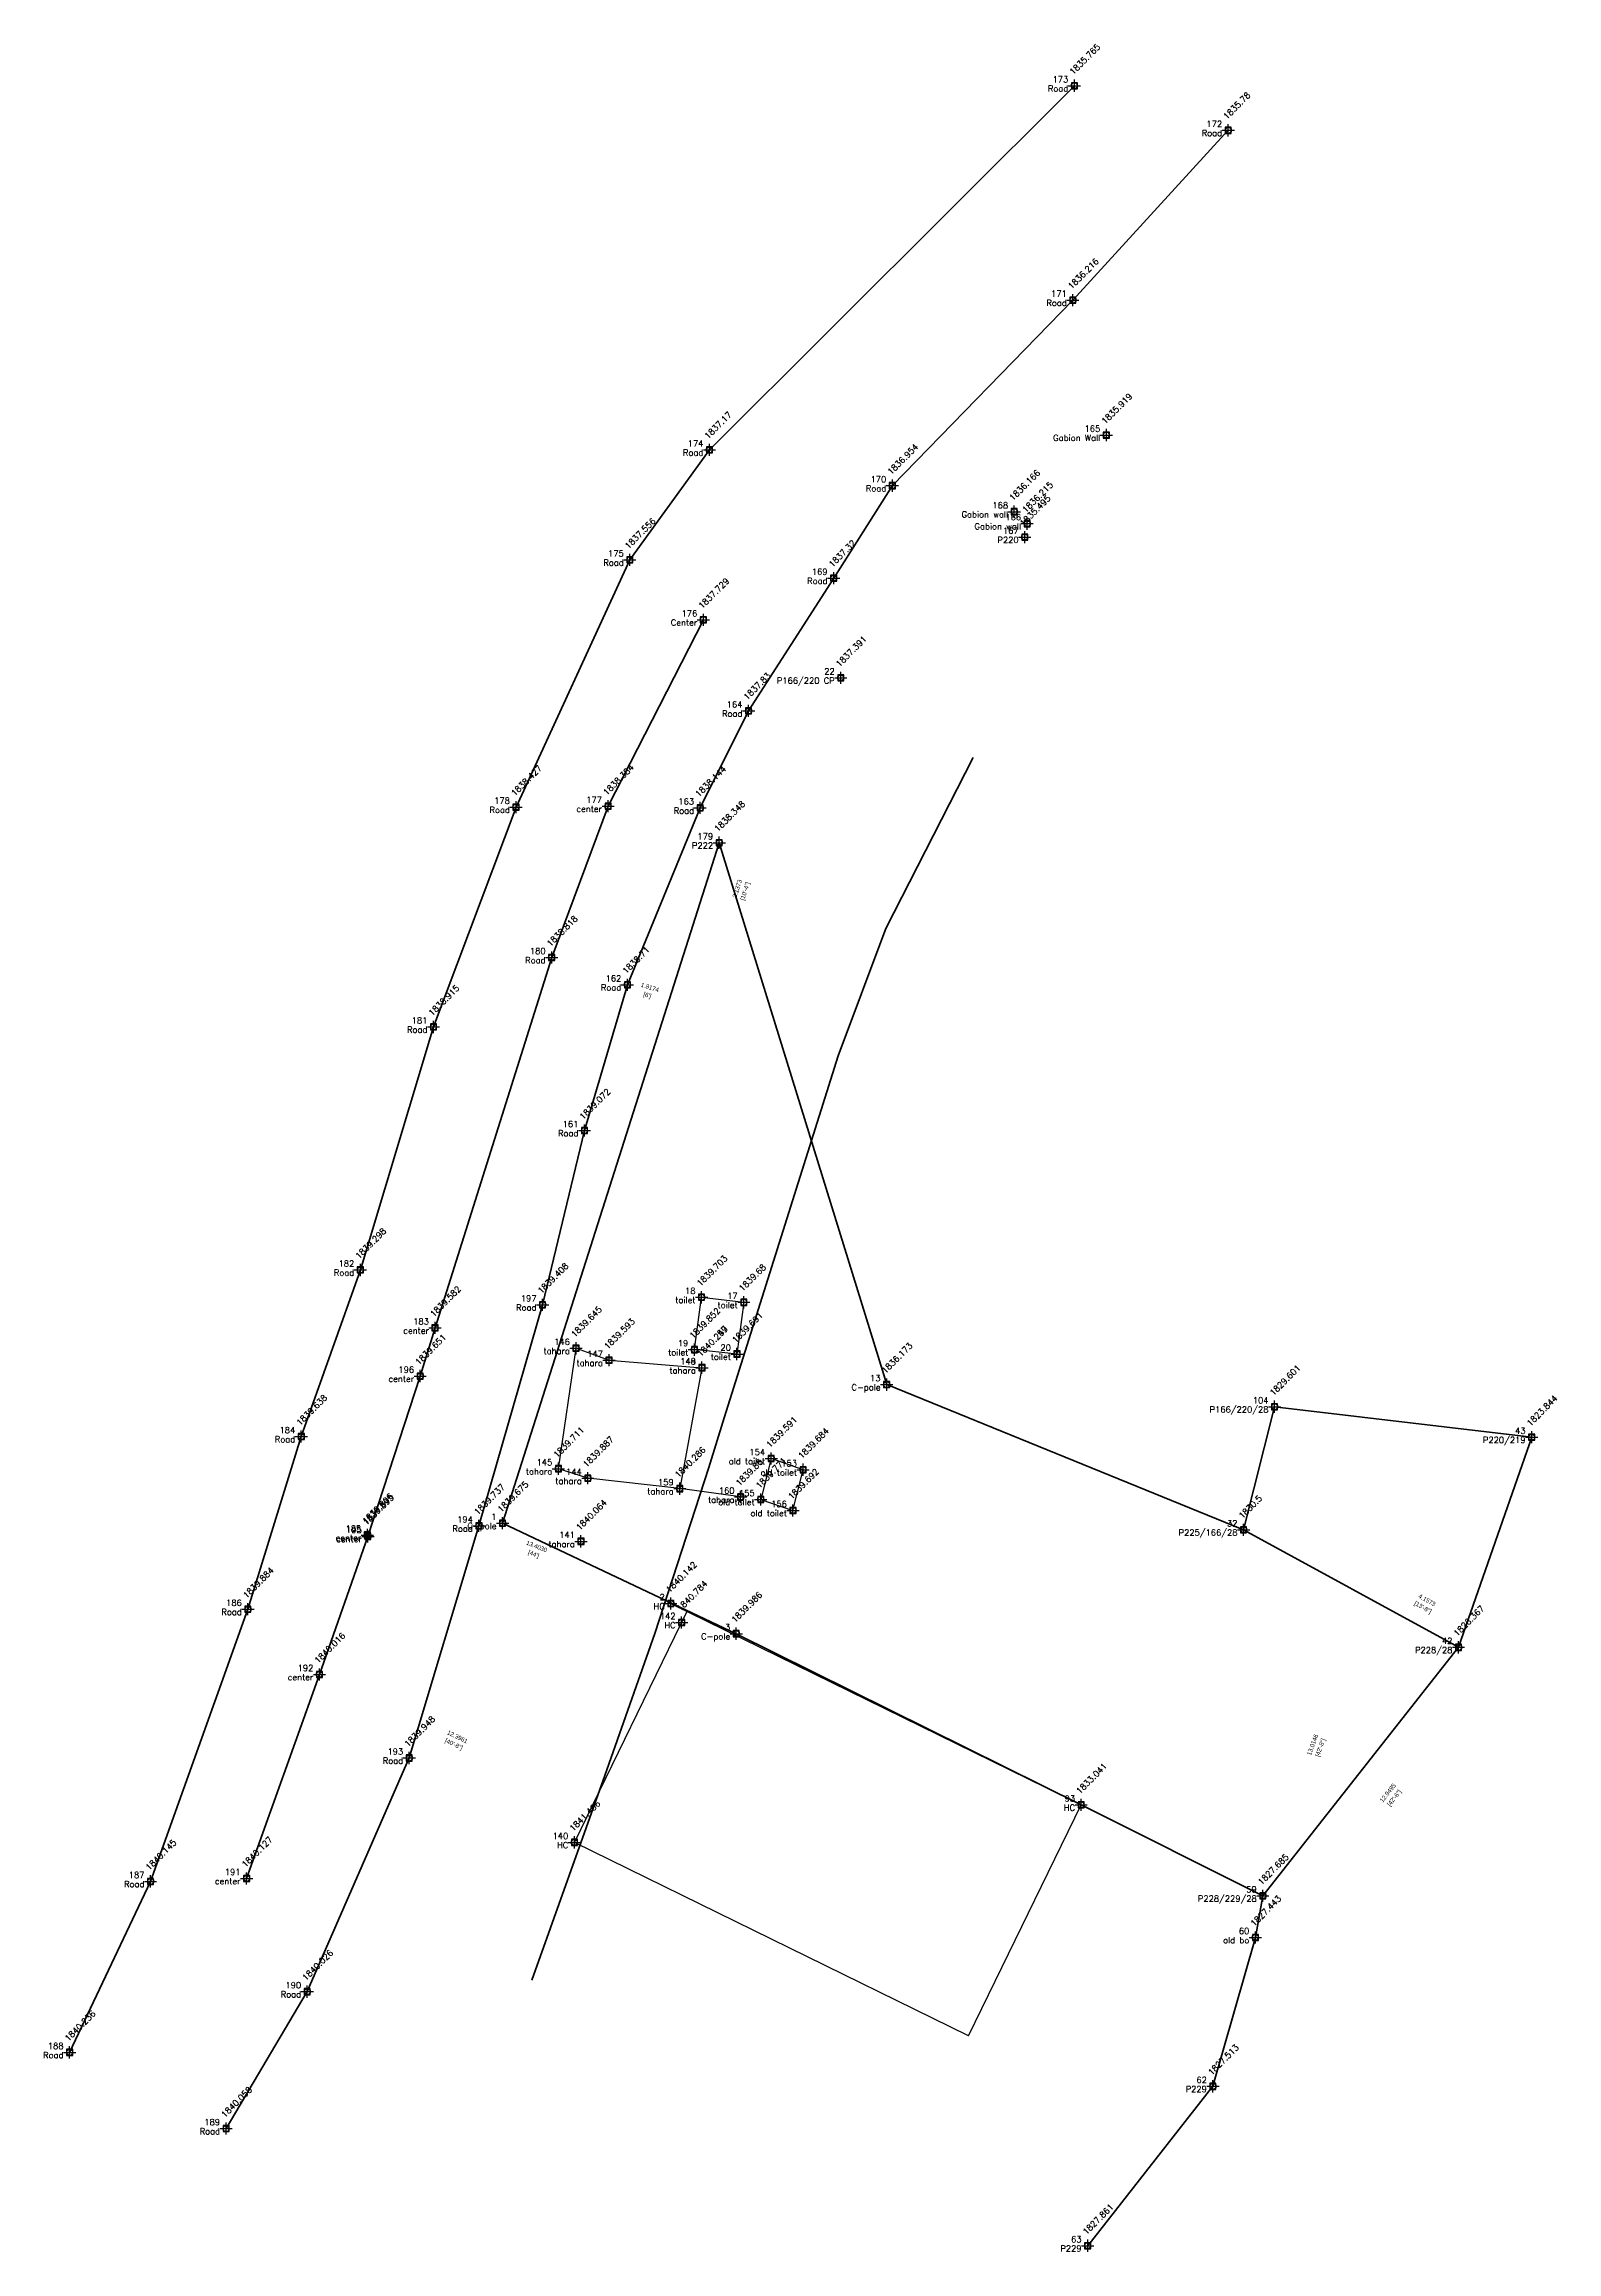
# Model space of a CAD drawing. Header units: metres. Extents: x 351916 to 352397, y 3070667 to 3071249.
# Drawn here: x 352123.7 to 352185.6, y 3070855.9 to 3070946.2 of the extents above; entities that cross this region are included whole.
import ezdxf
from ezdxf.enums import TextEntityAlignment as Align

# ---------------------------------------------------------------- set-up
doc = ezdxf.new("R2010")
doc.units = ezdxf.units.M
doc.header["$MEASUREMENT"] = 0
doc.header["$PDMODE"] = 98
doc.header["$PDSIZE"] = 0.25
for name, color, linetype, lineweight in [('Boundary', 6, 'Continuous', 60), ('Features', 5, 'Continuous', 30), ('Road', 1, 'Continuous', 50), ('Void', 2, 'Continuous', 50)]:
    doc.layers.add(name, color=color, linetype=linetype, lineweight=lineweight)
for name, color, linetype in [('C-pole', 7, 'Continuous'), ('Center', 7, 'Continuous'), ('Gabion Wall', 7, 'Continuous'), ('HC', 7, 'Continuous'), ('old bo', 7, 'Continuous'), ('old toilet', 7, 'Continuous'), ('P166_220 CP', 7, 'Continuous'), ('P166_220_28', 7, 'Continuous'), ('P220', 7, 'Continuous'), ('P220_219', 7, 'Continuous'), ('P222', 7, 'Continuous'), ('P225_166_28', 7, 'Continuous'), ('P228_229_28', 7, 'Continuous'), ('P228_28', 7, 'Continuous'), ('P229', 7, 'Continuous'), ('Points', 7, 'Continuous'), ('Points-ELV', 6, 'Continuous'), ('Points-NUM', 4, 'Continuous'), ('Points-TXT', 3, 'Continuous'), ('tahara', 7, 'Continuous'), ('toilet', 7, 'Continuous')]:
    doc.layers.add(name, color=color, linetype=linetype)
doc.styles.add('romans', font='romans.shx')
doc.dimstyles.get("Standard").update_dxf_attribs({"dimtxt": 0.18, "dimasz": 0.18, "dimexe": 0.18, "dimexo": 0.0625, "dimgap": 0.09, "dimtad": 0, "dimtoh": 1, "dimdec": 4, "dimzin": 0, "dimdsep": 46, "dimtxsty": 'Standard', "dimcen": 0.09, "dimse1": 1, "dimse2": 1, "dimsd1": 1, "dimsd2": 1, "dimadec": 0, "dimazin": 0, "dimtfac": 1, "dimtdec": 4, "dimtofl": 0, "dimtmove": 0, "dimatfit": 3, "dimfxl": 1, "dimtolj": 1, "dimtzin": 0, "dimarcsym": 0})
picture_1 = doc.add_image_def('image1.jpg', size_in_pixel=(3507, 4960))

msp = doc.modelspace()

# ---------------------------------------------------------------- blocks, each defined once
blk = doc.blocks.new('POINTS')
at = {"layer": 'Points'}
blk.add_line((0, 0), (0, 0), dxfattribs=at)
blk.add_point((0, 0), dxfattribs=at)
at = {"layer": 'Points-ELV', "style": 'romans'}
blk.add_attdef('ELEV', text='', height=1, rotation=45, dxfattribs=at).set_placement((0, 0), align=Align.BOTTOM_LEFT)
at = {"layer": 'Points-NUM', "style": 'romans'}
blk.add_attdef('PTNUM', text='', height=1, dxfattribs=at).set_placement((0, 0), align=Align.BOTTOM_RIGHT)
at = {"layer": 'Points-TXT', "style": 'romans'}
blk.add_attdef('DESC', text='', height=1, dxfattribs=at).set_placement((0, 0), align=Align.BOTTOM_RIGHT)
blk = doc.blocks.new('*D4')
at = {"layer": 'Defpoints', "color": 0, "transparency": 16777216}
for p in [(352134.989, 3070879.491, 1840.016), (352146.131, 3070874.058), (352146.131, 3070874.058)]:
    blk.add_point(p, dxfattribs=at)
at = {"layer": 'Void', "color": 0, "transparency": 16777216, "char_height": 0.18, "attachment_point": 5, "rotation": 334.00794}
for s, insert in [('\\A1;[40\'-8"]', (352140.481, 3070876.613)), ('\\A1;12.3961', (352140.639, 3070876.937))]:
    blk.add_mtext(s, dxfattribs=dict(at, insert=insert))
blk = doc.blocks.new('*D6')
at = {"layer": 'Defpoints', "color": 0, "transparency": 16777216}
for p in [(352137.598, 3070887.059), (352137.598, 3070887.059), (352150.037, 3070882.07)]:
    blk.add_point(p, dxfattribs=at)
at = {"layer": 'Void', "color": 0, "transparency": 16777216, "char_height": 0.18, "attachment_point": 5, "rotation": 338.14538}
for s, insert in [('\\A1;13.4030', (352143.885, 3070884.732)), ("\\A1;[44']", (352143.751, 3070884.398))]:
    blk.add_mtext(s, dxfattribs=dict(at, insert=insert))
blk = doc.blocks.new('*D10')
at = {"layer": 'Defpoints', "color": 0, "transparency": 16777216}
for p in [(352151.356, 3070913.542), (352152.741, 3070913.101), (352150.404, 3070910.553)]:
    blk.add_point(p, dxfattribs=at)
at = {"layer": 'P166_220 CP', "color": 0, "transparency": 16777216, "char_height": 0.18, "attachment_point": 5, "rotation": 72.3391}
for s, insert in [('\\A1;3.1373', (352152.093, 3070911.661)), ('\\A1;[10\'-4"]', (352152.436, 3070911.552))]:
    blk.add_mtext(s, dxfattribs=dict(at, insert=insert))
blk = doc.blocks.new('*D11')
at = {"layer": 'Defpoints', "color": 0, "transparency": 16777216}
for p in [(352147.597, 3070907.726), (352149.329, 3070907.175), (352149.329, 3070907.175)]:
    blk.add_point(p, dxfattribs=at)
at = {"layer": 'P166_220 CP', "color": 0, "transparency": 16777216, "char_height": 0.18, "attachment_point": 5, "rotation": 342.3391}
for s, insert in [('\\A1;1.8174', (352148.517, 3070907.622)), ("\\A1;[6']", (352148.408, 3070907.279))]:
    blk.add_mtext(s, dxfattribs=dict(at, insert=insert))
blk = doc.blocks.new('*D12')
at = {"layer": 'Defpoints', "color": 0, "transparency": 16777216}
for p in [(352181.623, 3070880.602), (352182.873, 3070879.618), (352173.613, 3070870.427)]:
    blk.add_point(p, dxfattribs=at)
at = {"color": 0, "transparency": 16777216, "char_height": 0.18, "attachment_point": 5, "rotation": 51.78934}
for s, insert in [('\\A1;12.9495', (352178.726, 3070874.642)), ('\\A1;[42\'-6"]', (352179.009, 3070874.419))]:
    blk.add_mtext(s, dxfattribs=dict(at, insert=insert))
blk = doc.blocks.new('*D13')
at = {"layer": 'Defpoints', "color": 0, "transparency": 16777216}
for p in [(352178.021, 3070882.672), (352178.021, 3070882.672), (352173.613, 3070870.427)]:
    blk.add_point(p, dxfattribs=at)
at = {"color": 0, "transparency": 16777216, "char_height": 0.18, "attachment_point": 5, "rotation": 70.20118}
for s, insert in [('\\A1;13.0146', (352175.648, 3070876.611)), ('\\A1;[42\'-8"]', (352175.986, 3070876.489))]:
    blk.add_mtext(s, dxfattribs=dict(at, insert=insert))
blk = doc.blocks.new('*D14')
at = {"layer": 'Defpoints', "color": 0, "transparency": 16777216}
for p in [(352178.437, 3070883.403), (352178.021, 3070882.672), (352181.635, 3070880.618)]:
    blk.add_point(p, dxfattribs=at)
at = {"color": 0, "transparency": 16777216, "char_height": 0.18, "attachment_point": 5, "rotation": 330.38472}
for s, insert in [('\\A1;[13\'-8"]', (352180.155, 3070882.22)), ('\\A1;4.1573', (352180.333, 3070882.533))]:
    blk.add_mtext(s, dxfattribs=dict(at, insert=insert))

# ---------------------------------------------------------------- dimensions: what is measured, and where the dimension line sits
for p1, p2, distance, picture, middle in [((352181.63546, 3070880.61783), (352178.02127, 3070882.67224), -0.84114, '*D14', (352180.24403, 3070882.37629)), ((352173.613, 3070870.427), (352178.02127, 3070882.67224), 0, '*D13', (352175.81714, 3070876.54962)), ((352173.613, 3070870.427), (352181.623, 3070880.602), -1.59036, '*D12', (352178.86761, 3070874.53078))]:
    dim = msp.add_aligned_dim(p1=p1, p2=p2, distance=distance, dimstyle='Standard', override={"dimpost": '\\X'})
    dim.commit()
    dim.dimension.update_dxf_attribs({"geometry": picture, "text_midpoint": middle})
at = {"layer": 'P166_220 CP'}
for p1, p2, distance, picture, middle in [((352150.40421, 3070910.55259), (352151.356, 3070913.542), -1.45311, '*D10', (352152.26472, 3070911.60645)), ((352147.597, 3070907.726), (352149.3287, 3070907.17464), 0, '*D11', (352148.46285, 3070907.45032))]:
    dim = msp.add_aligned_dim(p1=p1, p2=p2, distance=distance, dimstyle='Standard', override={"dimpost": '\\X'}, dxfattribs=at)
    dim.commit()
    dim.dimension.update_dxf_attribs({"geometry": picture, "text_midpoint": middle})
at = {"layer": 'Void'}
for p1, p2, picture, middle in [((352150.03737, 3070882.06993), (352137.59765, 3070887.05922), '*D6', (352143.81751, 3070884.56458)), ((352134.989, 3070879.491, 1840.016), (352146.13129, 3070874.05846), '*D4', (352140.56014, 3070876.77473))]:
    dim = msp.add_aligned_dim(p1=p1, p2=p2, distance=0, dimstyle='Standard', override={"dimpost": '\\X'}, dxfattribs=at)
    dim.commit()
    dim.dimension.update_dxf_attribs({"geometry": picture, "text_midpoint": middle})

# ---------------------------------------------------------------- linework, layer by layer
at = {"layer": 'Boundary'}
msp.add_lwpolyline([(352151.356, 3070913.542), (352142.486, 3070885.683), (352152.054, 3070881.16), (352166.174, 3070874.151), (352173.613, 3070870.427), (352173.613, 3070870.427), (352181.623, 3070880.602), (352172.824, 3070885.413), (352158.211, 3070891.359)], close=True, dxfattribs=at)
at = {"layer": 'Features'}
for p, q in [((352149.377, 3070882.394), (352166.174, 3070874.151)), ((352145.428, 3070872.616), (352150.05456, 3070882.10518)), ((352161.56463, 3070864.69707), (352166.19119, 3070874.18625))]:
    msp.add_line(p, q, dxfattribs=at)
for points in [[(352150.339, 3070892.789), (352150.634, 3070894.933), (352152.363, 3070894.727), (352152.083, 3070892.61)], [(352154.375, 3070886.205), (352154.788, 3070887.871), (352153.485, 3070888.332), (352153.055, 3070886.654)]]:
    msp.add_lwpolyline(points, close=True, dxfattribs=at)
for points in [[(352152.231, 3070886.756), (352149.742, 3070887.099), (352145.979, 3070887.525), (352144.772, 3070887.914), (352145.493, 3070892.846), (352146.844, 3070892.356), (352150.65, 3070892.048), (352149.742, 3070887.099)], [(352161.56463, 3070864.69707), (352145.428, 3070872.616)]]:
    msp.add_lwpolyline(points, dxfattribs=at)
at = {"layer": 'Road'}
for points in [[(352165.897, 3070944.535), (352150.956, 3070929.627), (352147.696, 3070925.124), (352143.036, 3070915.001), (352139.658, 3070906.002), (352136.663, 3070896.052), (352134.247, 3070889.231), (352132.06, 3070882.162), (352128.074, 3070871.018), (352124.761, 3070864.018)], [(352131.169, 3070860.899), (352134.489, 3070866.505), (352138.666, 3070876.072), (352141.519, 3070885.575), (352144.125, 3070894.625), (352145.84, 3070901.761), (352147.597, 3070907.726), (352150.577, 3070914.97), (352152.557, 3070918.942), (352156.042, 3070924.375), (352158.445, 3070928.162), (352165.835, 3070935.759), (352172.195, 3070942.711)]]:
    msp.add_lwpolyline(points, dxfattribs=at)
at = {"layer": 'Void'}
for points in [[(352132.008, 3070871.139), (352134.989, 3070879.491), (352136.973, 3070885.145), (352139.114, 3070891.706), (352139.721, 3070893.68), (352144.497, 3070908.844), (352146.807, 3070915.039), (352150.707, 3070922.67)], [(352143.68642, 3070866.97073), (352146.67857, 3070875.35396), (352148.71882, 3070881.16826), (352150.93514, 3070887.96007), (352151.56092, 3070889.99515), (352156.22777, 3070904.81259), (352158.17496, 3070910.03462), (352161.74856, 3070917.02695)], [(352172.824, 3070885.413), (352181.623, 3070880.602), (352184.618, 3070889.205), (352174.093, 3070890.451), (352172.824, 3070885.413)], [(352166.44, 3070856.101), (352171.569, 3070862.628), (352173.308, 3070868.723), (352173.613, 3070870.427)]]:
    msp.add_lwpolyline(points, dxfattribs=at)

# ---------------------------------------------------------------- block references
at = {"layer": 'C-pole', "linetype": 'Continuous'}
ref = msp.add_blockref('POINTS', (352158.211, 3070891.359, 1836.173), dxfattribs=at)
ref.add_attrib('PTNUM', '13', dxfattribs={"layer": 'Points-NUM', "height": 0.25, "style": 'romans'}).set_placement((352157.961, 3070891.4215, 1836.173), align=Align.BOTTOM_RIGHT)
ref.add_attrib('DESC', 'C-pole', dxfattribs={"layer": 'Points-TXT', "height": 0.25, "style": 'romans'}).set_placement((352157.961, 3070891.0465, 1836.173), align=Align.BOTTOM_RIGHT)
ref.add_attrib('ELEV', '1836.173', dxfattribs={"layer": 'Points-ELV', "height": 0.25, "rotation": 45, "style": 'romans'}).set_placement((352158.211, 3070891.734, 1836.173), align=Align.BOTTOM_LEFT)
ref = msp.add_blockref('POINTS', (352142.486, 3070885.683, 1839.675), dxfattribs=at)
ref.add_attrib('PTNUM', '1', dxfattribs={"layer": 'Points-NUM', "height": 0.25, "style": 'romans'}).set_placement((352142.236, 3070885.7455, 1839.675), align=Align.BOTTOM_RIGHT)
ref.add_attrib('DESC', 'C-pole', dxfattribs={"layer": 'Points-TXT', "height": 0.25, "style": 'romans'}).set_placement((352142.236, 3070885.3705, 1839.675), align=Align.BOTTOM_RIGHT)
ref.add_attrib('ELEV', '1839.675', dxfattribs={"layer": 'Points-ELV', "height": 0.25, "rotation": 45, "style": 'romans'}).set_placement((352142.486, 3070886.058, 1839.675), align=Align.BOTTOM_LEFT)
ref = msp.add_blockref('POINTS', (352152.054, 3070881.16, 1839.986), dxfattribs=at)
ref.add_attrib('PTNUM', '3', dxfattribs={"layer": 'Points-NUM', "height": 0.25, "style": 'romans'}).set_placement((352151.804, 3070881.2225, 1839.986), align=Align.BOTTOM_RIGHT)
ref.add_attrib('DESC', 'C-pole', dxfattribs={"layer": 'Points-TXT', "height": 0.25, "style": 'romans'}).set_placement((352151.804, 3070880.8475, 1839.986), align=Align.BOTTOM_RIGHT)
ref.add_attrib('ELEV', '1839.986', dxfattribs={"layer": 'Points-ELV', "height": 0.25, "rotation": 45, "style": 'romans'}).set_placement((352152.054, 3070881.535, 1839.986), align=Align.BOTTOM_LEFT)
at = {"layer": 'Center', "linetype": 'Continuous'}
ref = msp.add_blockref('POINTS', (352150.707, 3070922.67, 1837.729), dxfattribs=at)
ref.add_attrib('PTNUM', '176', dxfattribs={"layer": 'Points-NUM', "height": 0.25, "style": 'romans'}).set_placement((352150.457, 3070922.7325, 1837.729), align=Align.BOTTOM_RIGHT)
ref.add_attrib('DESC', 'Center', dxfattribs={"layer": 'Points-TXT', "height": 0.25, "style": 'romans'}).set_placement((352150.457, 3070922.3575, 1837.729), align=Align.BOTTOM_RIGHT)
ref.add_attrib('ELEV', '1837.729', dxfattribs={"layer": 'Points-ELV', "height": 0.25, "rotation": 45, "style": 'romans'}).set_placement((352150.707, 3070923.045, 1837.729), align=Align.BOTTOM_LEFT)
ref = msp.add_blockref('POINTS', (352146.807, 3070915.039, 1838.384), dxfattribs=at)
ref.add_attrib('PTNUM', '177', dxfattribs={"layer": 'Points-NUM', "height": 0.25, "style": 'romans'}).set_placement((352146.557, 3070915.1015, 1838.384), align=Align.BOTTOM_RIGHT)
ref.add_attrib('DESC', 'center', dxfattribs={"layer": 'Points-TXT', "height": 0.25, "style": 'romans'}).set_placement((352146.557, 3070914.7265, 1838.384), align=Align.BOTTOM_RIGHT)
ref.add_attrib('ELEV', '1838.384', dxfattribs={"layer": 'Points-ELV', "height": 0.25, "rotation": 45, "style": 'romans'}).set_placement((352146.807, 3070915.414, 1838.384), align=Align.BOTTOM_LEFT)
ref = msp.add_blockref('POINTS', (352139.721, 3070893.68, 1839.582), dxfattribs=at)
ref.add_attrib('PTNUM', '183', dxfattribs={"layer": 'Points-NUM', "height": 0.25, "style": 'romans'}).set_placement((352139.471, 3070893.7425, 1839.582), align=Align.BOTTOM_RIGHT)
ref.add_attrib('DESC', 'center', dxfattribs={"layer": 'Points-TXT', "height": 0.25, "style": 'romans'}).set_placement((352139.471, 3070893.3675, 1839.582), align=Align.BOTTOM_RIGHT)
ref.add_attrib('ELEV', '1839.582', dxfattribs={"layer": 'Points-ELV', "height": 0.25, "rotation": 45, "style": 'romans'}).set_placement((352139.721, 3070894.055, 1839.582), align=Align.BOTTOM_LEFT)
ref = msp.add_blockref('POINTS', (352139.114, 3070891.706, 1839.651), dxfattribs=at)
ref.add_attrib('PTNUM', '196', dxfattribs={"layer": 'Points-NUM', "height": 0.25, "style": 'romans'}).set_placement((352138.864, 3070891.7685, 1839.651), align=Align.BOTTOM_RIGHT)
ref.add_attrib('DESC', 'center', dxfattribs={"layer": 'Points-TXT', "height": 0.25, "style": 'romans'}).set_placement((352138.864, 3070891.3935, 1839.651), align=Align.BOTTOM_RIGHT)
ref.add_attrib('ELEV', '1839.651', dxfattribs={"layer": 'Points-ELV', "height": 0.25, "rotation": 45, "style": 'romans'}).set_placement((352139.114, 3070892.081, 1839.651), align=Align.BOTTOM_LEFT)
ref = msp.add_blockref('POINTS', (352136.95, 3070885.2, 1839.896), dxfattribs=at)
ref.add_attrib('PTNUM', '185', dxfattribs={"layer": 'Points-NUM', "height": 0.25, "style": 'romans'}).set_placement((352136.7, 3070885.2625, 1839.896), align=Align.BOTTOM_RIGHT)
ref.add_attrib('DESC', 'center', dxfattribs={"layer": 'Points-TXT', "height": 0.25, "style": 'romans'}).set_placement((352136.7, 3070884.8875, 1839.896), align=Align.BOTTOM_RIGHT)
ref.add_attrib('ELEV', '1839.896', dxfattribs={"layer": 'Points-ELV', "height": 0.25, "rotation": 45, "style": 'romans'}).set_placement((352136.95, 3070885.575, 1839.896), align=Align.BOTTOM_LEFT)
ref = msp.add_blockref('POINTS', (352136.973, 3070885.145, 1839.895), dxfattribs=at)
ref.add_attrib('PTNUM', '195', dxfattribs={"layer": 'Points-NUM', "height": 0.25, "style": 'romans'}).set_placement((352136.723, 3070885.2075, 1839.895), align=Align.BOTTOM_RIGHT)
ref.add_attrib('DESC', 'center', dxfattribs={"layer": 'Points-TXT', "height": 0.25, "style": 'romans'}).set_placement((352136.723, 3070884.8325, 1839.895), align=Align.BOTTOM_RIGHT)
ref.add_attrib('ELEV', '1839.895', dxfattribs={"layer": 'Points-ELV', "height": 0.25, "rotation": 45, "style": 'romans'}).set_placement((352136.973, 3070885.52, 1839.895), align=Align.BOTTOM_LEFT)
ref = msp.add_blockref('POINTS', (352134.989, 3070879.491, 1840.016), dxfattribs=at)
ref.add_attrib('PTNUM', '192', dxfattribs={"layer": 'Points-NUM', "height": 0.25, "style": 'romans'}).set_placement((352134.739, 3070879.5535, 1840.016), align=Align.BOTTOM_RIGHT)
ref.add_attrib('DESC', 'center', dxfattribs={"layer": 'Points-TXT', "height": 0.25, "style": 'romans'}).set_placement((352134.739, 3070879.1785, 1840.016), align=Align.BOTTOM_RIGHT)
ref.add_attrib('ELEV', '1840.016', dxfattribs={"layer": 'Points-ELV', "height": 0.25, "rotation": 45, "style": 'romans'}).set_placement((352134.989, 3070879.866, 1840.016), align=Align.BOTTOM_LEFT)
ref = msp.add_blockref('POINTS', (352132.008, 3070871.139, 1840.127), dxfattribs=at)
ref.add_attrib('PTNUM', '191', dxfattribs={"layer": 'Points-NUM', "height": 0.25, "style": 'romans'}).set_placement((352131.758, 3070871.2015, 1840.127), align=Align.BOTTOM_RIGHT)
ref.add_attrib('DESC', 'center', dxfattribs={"layer": 'Points-TXT', "height": 0.25, "style": 'romans'}).set_placement((352131.758, 3070870.8265, 1840.127), align=Align.BOTTOM_RIGHT)
ref.add_attrib('ELEV', '1840.127', dxfattribs={"layer": 'Points-ELV', "height": 0.25, "rotation": 45, "style": 'romans'}).set_placement((352132.008, 3070871.514, 1840.127), align=Align.BOTTOM_LEFT)
at = {"layer": 'Gabion Wall', "linetype": 'Continuous'}
ref = msp.add_blockref('POINTS', (352167.206, 3070930.232, 1835.919), dxfattribs=at)
ref.add_attrib('PTNUM', '165', dxfattribs={"layer": 'Points-NUM', "height": 0.25, "style": 'romans'}).set_placement((352166.956, 3070930.2945, 1835.919), align=Align.BOTTOM_RIGHT)
ref.add_attrib('DESC', 'Gabion Wall', dxfattribs={"layer": 'Points-TXT', "height": 0.25, "style": 'romans'}).set_placement((352166.956, 3070929.9195, 1835.919), align=Align.BOTTOM_RIGHT)
ref.add_attrib('ELEV', '1835.919', dxfattribs={"layer": 'Points-ELV', "height": 0.25, "rotation": 45, "style": 'romans'}).set_placement((352167.206, 3070930.607, 1835.919), align=Align.BOTTOM_LEFT)
ref = msp.add_blockref('POINTS', (352163.434, 3070927.097, 1836.166), dxfattribs=at)
ref.add_attrib('PTNUM', '168', dxfattribs={"layer": 'Points-NUM', "height": 0.25, "style": 'romans'}).set_placement((352163.184, 3070927.1595, 1836.166), align=Align.BOTTOM_RIGHT)
ref.add_attrib('DESC', 'Gabion wall', dxfattribs={"layer": 'Points-TXT', "height": 0.25, "style": 'romans'}).set_placement((352163.184, 3070926.7845, 1836.166), align=Align.BOTTOM_RIGHT)
ref.add_attrib('ELEV', '1836.166', dxfattribs={"layer": 'Points-ELV', "height": 0.25, "rotation": 45, "style": 'romans'}).set_placement((352163.434, 3070927.472, 1836.166), align=Align.BOTTOM_LEFT)
ref = msp.add_blockref('POINTS', (352163.965, 3070926.607, 1836.215), dxfattribs=at)
ref.add_attrib('PTNUM', '166', dxfattribs={"layer": 'Points-NUM', "height": 0.25, "style": 'romans'}).set_placement((352163.715, 3070926.6695, 1836.215), align=Align.BOTTOM_RIGHT)
ref.add_attrib('DESC', 'Gabion wall', dxfattribs={"layer": 'Points-TXT', "height": 0.25, "style": 'romans'}).set_placement((352163.715, 3070926.2945, 1836.215), align=Align.BOTTOM_RIGHT)
ref.add_attrib('ELEV', '1836.215', dxfattribs={"layer": 'Points-ELV', "height": 0.25, "rotation": 45, "style": 'romans'}).set_placement((352163.965, 3070926.982, 1836.215), align=Align.BOTTOM_LEFT)
at = {"layer": 'HC', "linetype": 'Continuous'}
ref = msp.add_blockref('POINTS', (352149.377, 3070882.394, 1840.142), dxfattribs=at)
ref.add_attrib('PTNUM', '2', dxfattribs={"layer": 'Points-NUM', "height": 0.25, "style": 'romans'}).set_placement((352149.127, 3070882.4565, 1840.142), align=Align.BOTTOM_RIGHT)
ref.add_attrib('DESC', 'HC', dxfattribs={"layer": 'Points-TXT', "height": 0.25, "style": 'romans'}).set_placement((352149.127, 3070882.0815, 1840.142), align=Align.BOTTOM_RIGHT)
ref.add_attrib('ELEV', '1840.142', dxfattribs={"layer": 'Points-ELV', "height": 0.25, "rotation": 45, "style": 'romans'}).set_placement((352149.377, 3070882.769, 1840.142), align=Align.BOTTOM_LEFT)
ref = msp.add_blockref('POINTS', (352149.818, 3070881.62, 1840.784), dxfattribs=at)
ref.add_attrib('PTNUM', '142', dxfattribs={"layer": 'Points-NUM', "height": 0.25, "style": 'romans'}).set_placement((352149.568, 3070881.6825, 1840.784), align=Align.BOTTOM_RIGHT)
ref.add_attrib('DESC', 'HC', dxfattribs={"layer": 'Points-TXT', "height": 0.25, "style": 'romans'}).set_placement((352149.568, 3070881.3075, 1840.784), align=Align.BOTTOM_RIGHT)
ref.add_attrib('ELEV', '1840.784', dxfattribs={"layer": 'Points-ELV', "height": 0.25, "rotation": 45, "style": 'romans'}).set_placement((352149.818, 3070881.995, 1840.784), align=Align.BOTTOM_LEFT)
ref = msp.add_blockref('POINTS', (352166.174, 3070874.151, 1833.041), dxfattribs=at)
ref.add_attrib('PTNUM', '93', dxfattribs={"layer": 'Points-NUM', "height": 0.25, "style": 'romans'}).set_placement((352165.924, 3070874.2135, 1833.041), align=Align.BOTTOM_RIGHT)
ref.add_attrib('DESC', 'HC', dxfattribs={"layer": 'Points-TXT', "height": 0.25, "style": 'romans'}).set_placement((352165.924, 3070873.8385, 1833.041), align=Align.BOTTOM_RIGHT)
ref.add_attrib('ELEV', '1833.041', dxfattribs={"layer": 'Points-ELV', "height": 0.25, "rotation": 45, "style": 'romans'}).set_placement((352166.174, 3070874.526, 1833.041), align=Align.BOTTOM_LEFT)
ref = msp.add_blockref('POINTS', (352145.428, 3070872.616, 1841.466), dxfattribs=at)
ref.add_attrib('PTNUM', '140', dxfattribs={"layer": 'Points-NUM', "height": 0.25, "style": 'romans'}).set_placement((352145.178, 3070872.6785, 1841.466), align=Align.BOTTOM_RIGHT)
ref.add_attrib('DESC', 'HC', dxfattribs={"layer": 'Points-TXT', "height": 0.25, "style": 'romans'}).set_placement((352145.178, 3070872.3035, 1841.466), align=Align.BOTTOM_RIGHT)
ref.add_attrib('ELEV', '1841.466', dxfattribs={"layer": 'Points-ELV', "height": 0.25, "rotation": 45, "style": 'romans'}).set_placement((352145.428, 3070872.991, 1841.466), align=Align.BOTTOM_LEFT)
at = {"layer": 'old bo', "linetype": 'Continuous'}
ref = msp.add_blockref('POINTS', (352173.308, 3070868.723, 1827.443), dxfattribs=at)
ref.add_attrib('PTNUM', '60', dxfattribs={"layer": 'Points-NUM', "height": 0.25, "style": 'romans'}).set_placement((352173.058, 3070868.7855, 1827.443), align=Align.BOTTOM_RIGHT)
ref.add_attrib('DESC', 'old bo', dxfattribs={"layer": 'Points-TXT', "height": 0.25, "style": 'romans'}).set_placement((352173.058, 3070868.4105, 1827.443), align=Align.BOTTOM_RIGHT)
ref.add_attrib('ELEV', '1827.443', dxfattribs={"layer": 'Points-ELV', "height": 0.25, "rotation": 45, "style": 'romans'}).set_placement((352173.308, 3070869.098, 1827.443), align=Align.BOTTOM_LEFT)
at = {"layer": 'old toilet', "linetype": 'Continuous'}
ref = msp.add_blockref('POINTS', (352153.485, 3070888.332, 1839.591), dxfattribs=at)
ref.add_attrib('PTNUM', '154', dxfattribs={"layer": 'Points-NUM', "height": 0.25, "style": 'romans'}).set_placement((352153.235, 3070888.3945, 1839.591), align=Align.BOTTOM_RIGHT)
ref.add_attrib('DESC', 'old toilet', dxfattribs={"layer": 'Points-TXT', "height": 0.25, "style": 'romans'}).set_placement((352153.235, 3070888.0195, 1839.591), align=Align.BOTTOM_RIGHT)
ref.add_attrib('ELEV', '1839.591', dxfattribs={"layer": 'Points-ELV', "height": 0.25, "rotation": 45, "style": 'romans'}).set_placement((352153.485, 3070888.707, 1839.591), align=Align.BOTTOM_LEFT)
ref = msp.add_blockref('POINTS', (352154.788, 3070887.871, 1839.684), dxfattribs=at)
ref.add_attrib('PTNUM', '153', dxfattribs={"layer": 'Points-NUM', "height": 0.25, "style": 'romans'}).set_placement((352154.538, 3070887.9335, 1839.684), align=Align.BOTTOM_RIGHT)
ref.add_attrib('DESC', 'old toilet', dxfattribs={"layer": 'Points-TXT', "height": 0.25, "style": 'romans'}).set_placement((352154.538, 3070887.5585, 1839.684), align=Align.BOTTOM_RIGHT)
ref.add_attrib('ELEV', '1839.684', dxfattribs={"layer": 'Points-ELV', "height": 0.25, "rotation": 45, "style": 'romans'}).set_placement((352154.788, 3070888.246, 1839.684), align=Align.BOTTOM_LEFT)
ref = msp.add_blockref('POINTS', (352153.055, 3070886.654, 1839.771), dxfattribs=at)
ref.add_attrib('PTNUM', '155', dxfattribs={"layer": 'Points-NUM', "height": 0.25, "style": 'romans'}).set_placement((352152.805, 3070886.7165, 1839.771), align=Align.BOTTOM_RIGHT)
ref.add_attrib('DESC', 'old toilet', dxfattribs={"layer": 'Points-TXT', "height": 0.25, "style": 'romans'}).set_placement((352152.805, 3070886.3415, 1839.771), align=Align.BOTTOM_RIGHT)
ref.add_attrib('ELEV', '1839.771', dxfattribs={"layer": 'Points-ELV', "height": 0.25, "rotation": 45, "style": 'romans'}).set_placement((352153.055, 3070887.029, 1839.771), align=Align.BOTTOM_LEFT)
ref = msp.add_blockref('POINTS', (352154.375, 3070886.205, 1839.692), dxfattribs=at)
ref.add_attrib('PTNUM', '156', dxfattribs={"layer": 'Points-NUM', "height": 0.25, "style": 'romans'}).set_placement((352154.125, 3070886.2675, 1839.692), align=Align.BOTTOM_RIGHT)
ref.add_attrib('DESC', 'old toilet', dxfattribs={"layer": 'Points-TXT', "height": 0.25, "style": 'romans'}).set_placement((352154.125, 3070885.8925, 1839.692), align=Align.BOTTOM_RIGHT)
ref.add_attrib('ELEV', '1839.692', dxfattribs={"layer": 'Points-ELV', "height": 0.25, "rotation": 45, "style": 'romans'}).set_placement((352154.375, 3070886.58, 1839.692), align=Align.BOTTOM_LEFT)
at = {"layer": 'P166_220 CP', "linetype": 'Continuous'}
ref = msp.add_blockref('POINTS', (352156.333, 3070920.294, 1837.391), dxfattribs=at)
ref.add_attrib('PTNUM', '22', dxfattribs={"layer": 'Points-NUM', "height": 0.25, "style": 'romans'}).set_placement((352156.083, 3070920.3565, 1837.391), align=Align.BOTTOM_RIGHT)
ref.add_attrib('DESC', 'P166/220 CP', dxfattribs={"layer": 'Points-TXT', "height": 0.25, "style": 'romans'}).set_placement((352156.083, 3070919.9815, 1837.391), align=Align.BOTTOM_RIGHT)
ref.add_attrib('ELEV', '1837.391', dxfattribs={"layer": 'Points-ELV', "height": 0.25, "rotation": 45, "style": 'romans'}).set_placement((352156.333, 3070920.669, 1837.391), align=Align.BOTTOM_LEFT)
at = {"layer": 'P166_220_28', "linetype": 'Continuous'}
ref = msp.add_blockref('POINTS', (352174.093, 3070890.451, 1829.601), dxfattribs=at)
ref.add_attrib('PTNUM', '104', dxfattribs={"layer": 'Points-NUM', "height": 0.25, "style": 'romans'}).set_placement((352173.843, 3070890.5135, 1829.601), align=Align.BOTTOM_RIGHT)
ref.add_attrib('DESC', 'P166/220/28', dxfattribs={"layer": 'Points-TXT', "height": 0.25, "style": 'romans'}).set_placement((352173.843, 3070890.1385, 1829.601), align=Align.BOTTOM_RIGHT)
ref.add_attrib('ELEV', '1829.601', dxfattribs={"layer": 'Points-ELV', "height": 0.25, "rotation": 45, "style": 'romans'}).set_placement((352174.093, 3070890.826, 1829.601), align=Align.BOTTOM_LEFT)
at = {"layer": 'P220', "linetype": 'Continuous'}
ref = msp.add_blockref('POINTS', (352163.864, 3070926.054, 1835.495), dxfattribs=at)
ref.add_attrib('PTNUM', '167', dxfattribs={"layer": 'Points-NUM', "height": 0.25, "style": 'romans'}).set_placement((352163.614, 3070926.1165, 1835.495), align=Align.BOTTOM_RIGHT)
ref.add_attrib('DESC', 'P220', dxfattribs={"layer": 'Points-TXT', "height": 0.25, "style": 'romans'}).set_placement((352163.614, 3070925.7415, 1835.495), align=Align.BOTTOM_RIGHT)
ref.add_attrib('ELEV', '1835.495', dxfattribs={"layer": 'Points-ELV', "height": 0.25, "rotation": 45, "style": 'romans'}).set_placement((352163.864, 3070926.429, 1835.495), align=Align.BOTTOM_LEFT)
at = {"layer": 'P220_219', "linetype": 'Continuous'}
ref = msp.add_blockref('POINTS', (352184.618, 3070889.205, 1823.844), dxfattribs=at)
ref.add_attrib('PTNUM', '43', dxfattribs={"layer": 'Points-NUM', "height": 0.25, "style": 'romans'}).set_placement((352184.368, 3070889.2675, 1823.844), align=Align.BOTTOM_RIGHT)
ref.add_attrib('DESC', 'P220/219', dxfattribs={"layer": 'Points-TXT', "height": 0.25, "style": 'romans'}).set_placement((352184.368, 3070888.8925, 1823.844), align=Align.BOTTOM_RIGHT)
ref.add_attrib('ELEV', '1823.844', dxfattribs={"layer": 'Points-ELV', "height": 0.25, "rotation": 45, "style": 'romans'}).set_placement((352184.618, 3070889.58, 1823.844), align=Align.BOTTOM_LEFT)
at = {"layer": 'P222', "linetype": 'Continuous'}
ref = msp.add_blockref('POINTS', (352151.356, 3070913.542, 1838.348), dxfattribs=at)
ref.add_attrib('PTNUM', '179', dxfattribs={"layer": 'Points-NUM', "height": 0.25, "style": 'romans'}).set_placement((352151.106, 3070913.6045, 1838.348), align=Align.BOTTOM_RIGHT)
ref.add_attrib('DESC', 'P222', dxfattribs={"layer": 'Points-TXT', "height": 0.25, "style": 'romans'}).set_placement((352151.106, 3070913.2295, 1838.348), align=Align.BOTTOM_RIGHT)
ref.add_attrib('ELEV', '1838.348', dxfattribs={"layer": 'Points-ELV', "height": 0.25, "rotation": 45, "style": 'romans'}).set_placement((352151.356, 3070913.917, 1838.348), align=Align.BOTTOM_LEFT)
at = {"layer": 'P225_166_28', "linetype": 'Continuous'}
ref = msp.add_blockref('POINTS', (352172.824, 3070885.413, 1830.5), dxfattribs=at)
ref.add_attrib('PTNUM', '32', dxfattribs={"layer": 'Points-NUM', "height": 0.25, "style": 'romans'}).set_placement((352172.574, 3070885.4755, 1830.5), align=Align.BOTTOM_RIGHT)
ref.add_attrib('DESC', 'P225/166/28', dxfattribs={"layer": 'Points-TXT', "height": 0.25, "style": 'romans'}).set_placement((352172.574, 3070885.1005, 1830.5), align=Align.BOTTOM_RIGHT)
ref.add_attrib('ELEV', '1830.5', dxfattribs={"layer": 'Points-ELV', "height": 0.25, "rotation": 45, "style": 'romans'}).set_placement((352172.824, 3070885.788, 1830.5), align=Align.BOTTOM_LEFT)
at = {"layer": 'P228_229_28', "linetype": 'Continuous'}
ref = msp.add_blockref('POINTS', (352173.613, 3070870.427, 1827.685), dxfattribs=at)
ref.add_attrib('PTNUM', '59', dxfattribs={"layer": 'Points-NUM', "height": 0.25, "style": 'romans'}).set_placement((352173.363, 3070870.4895, 1827.685), align=Align.BOTTOM_RIGHT)
ref.add_attrib('DESC', 'P228/229/28', dxfattribs={"layer": 'Points-TXT', "height": 0.25, "style": 'romans'}).set_placement((352173.363, 3070870.1145, 1827.685), align=Align.BOTTOM_RIGHT)
ref.add_attrib('ELEV', '1827.685', dxfattribs={"layer": 'Points-ELV', "height": 0.25, "rotation": 45, "style": 'romans'}).set_placement((352173.613, 3070870.802, 1827.685), align=Align.BOTTOM_LEFT)
at = {"layer": 'P228_28', "linetype": 'Continuous'}
ref = msp.add_blockref('POINTS', (352181.623, 3070880.602, 1826.367), dxfattribs=at)
ref.add_attrib('PTNUM', '42', dxfattribs={"layer": 'Points-NUM', "height": 0.25, "style": 'romans'}).set_placement((352181.373, 3070880.6645, 1826.367), align=Align.BOTTOM_RIGHT)
ref.add_attrib('DESC', 'P228/28', dxfattribs={"layer": 'Points-TXT', "height": 0.25, "style": 'romans'}).set_placement((352181.373, 3070880.2895, 1826.367), align=Align.BOTTOM_RIGHT)
ref.add_attrib('ELEV', '1826.367', dxfattribs={"layer": 'Points-ELV', "height": 0.25, "rotation": 45, "style": 'romans'}).set_placement((352181.623, 3070880.977, 1826.367), align=Align.BOTTOM_LEFT)
at = {"layer": 'P229', "linetype": 'Continuous'}
ref = msp.add_blockref('POINTS', (352171.569, 3070862.628, 1827.513), dxfattribs=at)
ref.add_attrib('PTNUM', '62', dxfattribs={"layer": 'Points-NUM', "height": 0.25, "style": 'romans'}).set_placement((352171.319, 3070862.6905, 1827.513), align=Align.BOTTOM_RIGHT)
ref.add_attrib('DESC', 'P229', dxfattribs={"layer": 'Points-TXT', "height": 0.25, "style": 'romans'}).set_placement((352171.319, 3070862.3155, 1827.513), align=Align.BOTTOM_RIGHT)
ref.add_attrib('ELEV', '1827.513', dxfattribs={"layer": 'Points-ELV', "height": 0.25, "rotation": 45, "style": 'romans'}).set_placement((352171.569, 3070863.003, 1827.513), align=Align.BOTTOM_LEFT)
ref = msp.add_blockref('POINTS', (352166.44, 3070856.101, 1827.861), dxfattribs=at)
ref.add_attrib('PTNUM', '63', dxfattribs={"layer": 'Points-NUM', "height": 0.25, "style": 'romans'}).set_placement((352166.19, 3070856.1635, 1827.861), align=Align.BOTTOM_RIGHT)
ref.add_attrib('DESC', 'P229', dxfattribs={"layer": 'Points-TXT', "height": 0.25, "style": 'romans'}).set_placement((352166.19, 3070855.7885, 1827.861), align=Align.BOTTOM_RIGHT)
ref.add_attrib('ELEV', '1827.861', dxfattribs={"layer": 'Points-ELV', "height": 0.25, "rotation": 45, "style": 'romans'}).set_placement((352166.44, 3070856.476, 1827.861), align=Align.BOTTOM_LEFT)
at = {"layer": 'Road', "linetype": 'Continuous'}
ref = msp.add_blockref('POINTS', (352165.897, 3070944.535, 1835.765), dxfattribs=at)
ref.add_attrib('PTNUM', '173', dxfattribs={"layer": 'Points-NUM', "height": 0.25, "style": 'romans'}).set_placement((352165.647, 3070944.5975, 1835.765), align=Align.BOTTOM_RIGHT)
ref.add_attrib('DESC', 'Road', dxfattribs={"layer": 'Points-TXT', "height": 0.25, "style": 'romans'}).set_placement((352165.647, 3070944.2225, 1835.765), align=Align.BOTTOM_RIGHT)
ref.add_attrib('ELEV', '1835.765', dxfattribs={"layer": 'Points-ELV', "height": 0.25, "rotation": 45, "style": 'romans'}).set_placement((352165.897, 3070944.91, 1835.765), align=Align.BOTTOM_LEFT)
ref = msp.add_blockref('POINTS', (352172.195, 3070942.711, 1835.78), dxfattribs=at)
ref.add_attrib('PTNUM', '172', dxfattribs={"layer": 'Points-NUM', "height": 0.25, "style": 'romans'}).set_placement((352171.945, 3070942.7735, 1835.78), align=Align.BOTTOM_RIGHT)
ref.add_attrib('DESC', 'Road', dxfattribs={"layer": 'Points-TXT', "height": 0.25, "style": 'romans'}).set_placement((352171.945, 3070942.3985, 1835.78), align=Align.BOTTOM_RIGHT)
ref.add_attrib('ELEV', '1835.78', dxfattribs={"layer": 'Points-ELV', "height": 0.25, "rotation": 45, "style": 'romans'}).set_placement((352172.195, 3070943.086, 1835.78), align=Align.BOTTOM_LEFT)
ref = msp.add_blockref('POINTS', (352165.835, 3070935.759, 1836.216), dxfattribs=at)
ref.add_attrib('PTNUM', '171', dxfattribs={"layer": 'Points-NUM', "height": 0.25, "style": 'romans'}).set_placement((352165.585, 3070935.8215, 1836.216), align=Align.BOTTOM_RIGHT)
ref.add_attrib('DESC', 'Road', dxfattribs={"layer": 'Points-TXT', "height": 0.25, "style": 'romans'}).set_placement((352165.585, 3070935.4465, 1836.216), align=Align.BOTTOM_RIGHT)
ref.add_attrib('ELEV', '1836.216', dxfattribs={"layer": 'Points-ELV', "height": 0.25, "rotation": 45, "style": 'romans'}).set_placement((352165.835, 3070936.134, 1836.216), align=Align.BOTTOM_LEFT)
ref = msp.add_blockref('POINTS', (352150.956, 3070929.627, 1837.17), dxfattribs=at)
ref.add_attrib('PTNUM', '174', dxfattribs={"layer": 'Points-NUM', "height": 0.25, "style": 'romans'}).set_placement((352150.706, 3070929.6895, 1837.17), align=Align.BOTTOM_RIGHT)
ref.add_attrib('DESC', 'Road', dxfattribs={"layer": 'Points-TXT', "height": 0.25, "style": 'romans'}).set_placement((352150.706, 3070929.3145, 1837.17), align=Align.BOTTOM_RIGHT)
ref.add_attrib('ELEV', '1837.17', dxfattribs={"layer": 'Points-ELV', "height": 0.25, "rotation": 45, "style": 'romans'}).set_placement((352150.956, 3070930.002, 1837.17), align=Align.BOTTOM_LEFT)
ref = msp.add_blockref('POINTS', (352158.445, 3070928.162, 1836.954), dxfattribs=at)
ref.add_attrib('PTNUM', '170', dxfattribs={"layer": 'Points-NUM', "height": 0.25, "style": 'romans'}).set_placement((352158.195, 3070928.2245, 1836.954), align=Align.BOTTOM_RIGHT)
ref.add_attrib('DESC', 'Road', dxfattribs={"layer": 'Points-TXT', "height": 0.25, "style": 'romans'}).set_placement((352158.195, 3070927.8495, 1836.954), align=Align.BOTTOM_RIGHT)
ref.add_attrib('ELEV', '1836.954', dxfattribs={"layer": 'Points-ELV', "height": 0.25, "rotation": 45, "style": 'romans'}).set_placement((352158.445, 3070928.537, 1836.954), align=Align.BOTTOM_LEFT)
ref = msp.add_blockref('POINTS', (352147.696, 3070925.124, 1837.556), dxfattribs=at)
ref.add_attrib('PTNUM', '175', dxfattribs={"layer": 'Points-NUM', "height": 0.25, "style": 'romans'}).set_placement((352147.446, 3070925.1865, 1837.556), align=Align.BOTTOM_RIGHT)
ref.add_attrib('DESC', 'Road', dxfattribs={"layer": 'Points-TXT', "height": 0.25, "style": 'romans'}).set_placement((352147.446, 3070924.8115, 1837.556), align=Align.BOTTOM_RIGHT)
ref.add_attrib('ELEV', '1837.556', dxfattribs={"layer": 'Points-ELV', "height": 0.25, "rotation": 45, "style": 'romans'}).set_placement((352147.696, 3070925.499, 1837.556), align=Align.BOTTOM_LEFT)
ref = msp.add_blockref('POINTS', (352156.042, 3070924.375, 1837.32), dxfattribs=at)
ref.add_attrib('PTNUM', '169', dxfattribs={"layer": 'Points-NUM', "height": 0.25, "style": 'romans'}).set_placement((352155.792, 3070924.4375, 1837.32), align=Align.BOTTOM_RIGHT)
ref.add_attrib('DESC', 'Road', dxfattribs={"layer": 'Points-TXT', "height": 0.25, "style": 'romans'}).set_placement((352155.792, 3070924.0625, 1837.32), align=Align.BOTTOM_RIGHT)
ref.add_attrib('ELEV', '1837.32', dxfattribs={"layer": 'Points-ELV', "height": 0.25, "rotation": 45, "style": 'romans'}).set_placement((352156.042, 3070924.75, 1837.32), align=Align.BOTTOM_LEFT)
ref = msp.add_blockref('POINTS', (352152.557, 3070918.942, 1837.83), dxfattribs=at)
ref.add_attrib('PTNUM', '164', dxfattribs={"layer": 'Points-NUM', "height": 0.25, "style": 'romans'}).set_placement((352152.307, 3070919.0045, 1837.83), align=Align.BOTTOM_RIGHT)
ref.add_attrib('DESC', 'Road', dxfattribs={"layer": 'Points-TXT', "height": 0.25, "style": 'romans'}).set_placement((352152.307, 3070918.6295, 1837.83), align=Align.BOTTOM_RIGHT)
ref.add_attrib('ELEV', '1837.83', dxfattribs={"layer": 'Points-ELV', "height": 0.25, "rotation": 45, "style": 'romans'}).set_placement((352152.557, 3070919.317, 1837.83), align=Align.BOTTOM_LEFT)
ref = msp.add_blockref('POINTS', (352143.036, 3070915.001, 1838.427), dxfattribs=at)
ref.add_attrib('PTNUM', '178', dxfattribs={"layer": 'Points-NUM', "height": 0.25, "style": 'romans'}).set_placement((352142.786, 3070915.0635, 1838.427), align=Align.BOTTOM_RIGHT)
ref.add_attrib('DESC', 'Road', dxfattribs={"layer": 'Points-TXT', "height": 0.25, "style": 'romans'}).set_placement((352142.786, 3070914.6885, 1838.427), align=Align.BOTTOM_RIGHT)
ref.add_attrib('ELEV', '1838.427', dxfattribs={"layer": 'Points-ELV', "height": 0.25, "rotation": 45, "style": 'romans'}).set_placement((352143.036, 3070915.376, 1838.427), align=Align.BOTTOM_LEFT)
ref = msp.add_blockref('POINTS', (352150.577, 3070914.97, 1838.144), dxfattribs=at)
ref.add_attrib('PTNUM', '163', dxfattribs={"layer": 'Points-NUM', "height": 0.25, "style": 'romans'}).set_placement((352150.327, 3070915.0325, 1838.144), align=Align.BOTTOM_RIGHT)
ref.add_attrib('DESC', 'Road', dxfattribs={"layer": 'Points-TXT', "height": 0.25, "style": 'romans'}).set_placement((352150.327, 3070914.6575, 1838.144), align=Align.BOTTOM_RIGHT)
ref.add_attrib('ELEV', '1838.144', dxfattribs={"layer": 'Points-ELV', "height": 0.25, "rotation": 45, "style": 'romans'}).set_placement((352150.577, 3070915.345, 1838.144), align=Align.BOTTOM_LEFT)
ref = msp.add_blockref('POINTS', (352144.497, 3070908.844, 1838.818), dxfattribs=at)
ref.add_attrib('PTNUM', '180', dxfattribs={"layer": 'Points-NUM', "height": 0.25, "style": 'romans'}).set_placement((352144.247, 3070908.9065, 1838.818), align=Align.BOTTOM_RIGHT)
ref.add_attrib('DESC', 'Road', dxfattribs={"layer": 'Points-TXT', "height": 0.25, "style": 'romans'}).set_placement((352144.247, 3070908.5315, 1838.818), align=Align.BOTTOM_RIGHT)
ref.add_attrib('ELEV', '1838.818', dxfattribs={"layer": 'Points-ELV', "height": 0.25, "rotation": 45, "style": 'romans'}).set_placement((352144.497, 3070909.219, 1838.818), align=Align.BOTTOM_LEFT)
ref = msp.add_blockref('POINTS', (352147.597, 3070907.726, 1838.71), dxfattribs=at)
ref.add_attrib('PTNUM', '162', dxfattribs={"layer": 'Points-NUM', "height": 0.25, "style": 'romans'}).set_placement((352147.347, 3070907.7885, 1838.71), align=Align.BOTTOM_RIGHT)
ref.add_attrib('DESC', 'Road', dxfattribs={"layer": 'Points-TXT', "height": 0.25, "style": 'romans'}).set_placement((352147.347, 3070907.4135, 1838.71), align=Align.BOTTOM_RIGHT)
ref.add_attrib('ELEV', '1838.71', dxfattribs={"layer": 'Points-ELV', "height": 0.25, "rotation": 45, "style": 'romans'}).set_placement((352147.597, 3070908.101, 1838.71), align=Align.BOTTOM_LEFT)
ref = msp.add_blockref('POINTS', (352139.658, 3070906.002, 1838.915), dxfattribs=at)
ref.add_attrib('PTNUM', '181', dxfattribs={"layer": 'Points-NUM', "height": 0.25, "style": 'romans'}).set_placement((352139.408, 3070906.0645, 1838.915), align=Align.BOTTOM_RIGHT)
ref.add_attrib('DESC', 'Road', dxfattribs={"layer": 'Points-TXT', "height": 0.25, "style": 'romans'}).set_placement((352139.408, 3070905.6895, 1838.915), align=Align.BOTTOM_RIGHT)
ref.add_attrib('ELEV', '1838.915', dxfattribs={"layer": 'Points-ELV', "height": 0.25, "rotation": 45, "style": 'romans'}).set_placement((352139.658, 3070906.377, 1838.915), align=Align.BOTTOM_LEFT)
ref = msp.add_blockref('POINTS', (352145.84, 3070901.761, 1839.072), dxfattribs=at)
ref.add_attrib('PTNUM', '161', dxfattribs={"layer": 'Points-NUM', "height": 0.25, "style": 'romans'}).set_placement((352145.59, 3070901.8235, 1839.072), align=Align.BOTTOM_RIGHT)
ref.add_attrib('DESC', 'Road', dxfattribs={"layer": 'Points-TXT', "height": 0.25, "style": 'romans'}).set_placement((352145.59, 3070901.4485, 1839.072), align=Align.BOTTOM_RIGHT)
ref.add_attrib('ELEV', '1839.072', dxfattribs={"layer": 'Points-ELV', "height": 0.25, "rotation": 45, "style": 'romans'}).set_placement((352145.84, 3070902.136, 1839.072), align=Align.BOTTOM_LEFT)
ref = msp.add_blockref('POINTS', (352136.663, 3070896.052, 1839.298), dxfattribs=at)
ref.add_attrib('PTNUM', '182', dxfattribs={"layer": 'Points-NUM', "height": 0.25, "style": 'romans'}).set_placement((352136.413, 3070896.1145, 1839.298), align=Align.BOTTOM_RIGHT)
ref.add_attrib('DESC', 'Road', dxfattribs={"layer": 'Points-TXT', "height": 0.25, "style": 'romans'}).set_placement((352136.413, 3070895.7395, 1839.298), align=Align.BOTTOM_RIGHT)
ref.add_attrib('ELEV', '1839.298', dxfattribs={"layer": 'Points-ELV', "height": 0.25, "rotation": 45, "style": 'romans'}).set_placement((352136.663, 3070896.427, 1839.298), align=Align.BOTTOM_LEFT)
ref = msp.add_blockref('POINTS', (352144.125, 3070894.625, 1839.408), dxfattribs=at)
ref.add_attrib('PTNUM', '197', dxfattribs={"layer": 'Points-NUM', "height": 0.25, "style": 'romans'}).set_placement((352143.875, 3070894.6875, 1839.408), align=Align.BOTTOM_RIGHT)
ref.add_attrib('DESC', 'Road', dxfattribs={"layer": 'Points-TXT', "height": 0.25, "style": 'romans'}).set_placement((352143.875, 3070894.3125, 1839.408), align=Align.BOTTOM_RIGHT)
ref.add_attrib('ELEV', '1839.408', dxfattribs={"layer": 'Points-ELV', "height": 0.25, "rotation": 45, "style": 'romans'}).set_placement((352144.125, 3070895, 1839.408), align=Align.BOTTOM_LEFT)
ref = msp.add_blockref('POINTS', (352134.247, 3070889.231, 1839.638), dxfattribs=at)
ref.add_attrib('PTNUM', '184', dxfattribs={"layer": 'Points-NUM', "height": 0.25, "style": 'romans'}).set_placement((352133.997, 3070889.2935, 1839.638), align=Align.BOTTOM_RIGHT)
ref.add_attrib('DESC', 'Road', dxfattribs={"layer": 'Points-TXT', "height": 0.25, "style": 'romans'}).set_placement((352133.997, 3070888.9185, 1839.638), align=Align.BOTTOM_RIGHT)
ref.add_attrib('ELEV', '1839.638', dxfattribs={"layer": 'Points-ELV', "height": 0.25, "rotation": 45, "style": 'romans'}).set_placement((352134.247, 3070889.606, 1839.638), align=Align.BOTTOM_LEFT)
ref = msp.add_blockref('POINTS', (352141.519, 3070885.575, 1839.737), dxfattribs=at)
ref.add_attrib('PTNUM', '194', dxfattribs={"layer": 'Points-NUM', "height": 0.25, "style": 'romans'}).set_placement((352141.269, 3070885.6375, 1839.737), align=Align.BOTTOM_RIGHT)
ref.add_attrib('DESC', 'Road', dxfattribs={"layer": 'Points-TXT', "height": 0.25, "style": 'romans'}).set_placement((352141.269, 3070885.2625, 1839.737), align=Align.BOTTOM_RIGHT)
ref.add_attrib('ELEV', '1839.737', dxfattribs={"layer": 'Points-ELV', "height": 0.25, "rotation": 45, "style": 'romans'}).set_placement((352141.519, 3070885.95, 1839.737), align=Align.BOTTOM_LEFT)
ref = msp.add_blockref('POINTS', (352132.06, 3070882.162, 1839.884), dxfattribs=at)
ref.add_attrib('PTNUM', '186', dxfattribs={"layer": 'Points-NUM', "height": 0.25, "style": 'romans'}).set_placement((352131.81, 3070882.2245, 1839.884), align=Align.BOTTOM_RIGHT)
ref.add_attrib('DESC', 'Road', dxfattribs={"layer": 'Points-TXT', "height": 0.25, "style": 'romans'}).set_placement((352131.81, 3070881.8495, 1839.884), align=Align.BOTTOM_RIGHT)
ref.add_attrib('ELEV', '1839.884', dxfattribs={"layer": 'Points-ELV', "height": 0.25, "rotation": 45, "style": 'romans'}).set_placement((352132.06, 3070882.537, 1839.884), align=Align.BOTTOM_LEFT)
ref = msp.add_blockref('POINTS', (352138.666, 3070876.072, 1839.948), dxfattribs=at)
ref.add_attrib('PTNUM', '193', dxfattribs={"layer": 'Points-NUM', "height": 0.25, "style": 'romans'}).set_placement((352138.416, 3070876.1345, 1839.948), align=Align.BOTTOM_RIGHT)
ref.add_attrib('DESC', 'Road', dxfattribs={"layer": 'Points-TXT', "height": 0.25, "style": 'romans'}).set_placement((352138.416, 3070875.7595, 1839.948), align=Align.BOTTOM_RIGHT)
ref.add_attrib('ELEV', '1839.948', dxfattribs={"layer": 'Points-ELV', "height": 0.25, "rotation": 45, "style": 'romans'}).set_placement((352138.666, 3070876.447, 1839.948), align=Align.BOTTOM_LEFT)
ref = msp.add_blockref('POINTS', (352128.074, 3070871.018, 1840.145), dxfattribs=at)
ref.add_attrib('PTNUM', '187', dxfattribs={"layer": 'Points-NUM', "height": 0.25, "style": 'romans'}).set_placement((352127.824, 3070871.0805, 1840.145), align=Align.BOTTOM_RIGHT)
ref.add_attrib('DESC', 'Road', dxfattribs={"layer": 'Points-TXT', "height": 0.25, "style": 'romans'}).set_placement((352127.824, 3070870.7055, 1840.145), align=Align.BOTTOM_RIGHT)
ref.add_attrib('ELEV', '1840.145', dxfattribs={"layer": 'Points-ELV', "height": 0.25, "rotation": 45, "style": 'romans'}).set_placement((352128.074, 3070871.393, 1840.145), align=Align.BOTTOM_LEFT)
ref = msp.add_blockref('POINTS', (352134.489, 3070866.505, 1840.026), dxfattribs=at)
ref.add_attrib('PTNUM', '190', dxfattribs={"layer": 'Points-NUM', "height": 0.25, "style": 'romans'}).set_placement((352134.239, 3070866.5675, 1840.026), align=Align.BOTTOM_RIGHT)
ref.add_attrib('DESC', 'Road', dxfattribs={"layer": 'Points-TXT', "height": 0.25, "style": 'romans'}).set_placement((352134.239, 3070866.1925, 1840.026), align=Align.BOTTOM_RIGHT)
ref.add_attrib('ELEV', '1840.026', dxfattribs={"layer": 'Points-ELV', "height": 0.25, "rotation": 45, "style": 'romans'}).set_placement((352134.489, 3070866.88, 1840.026), align=Align.BOTTOM_LEFT)
ref = msp.add_blockref('POINTS', (352124.761, 3070864.018, 1840.236), dxfattribs=at)
ref.add_attrib('PTNUM', '188', dxfattribs={"layer": 'Points-NUM', "height": 0.25, "style": 'romans'}).set_placement((352124.511, 3070864.0805, 1840.236), align=Align.BOTTOM_RIGHT)
ref.add_attrib('DESC', 'Road', dxfattribs={"layer": 'Points-TXT', "height": 0.25, "style": 'romans'}).set_placement((352124.511, 3070863.7055, 1840.236), align=Align.BOTTOM_RIGHT)
ref.add_attrib('ELEV', '1840.236', dxfattribs={"layer": 'Points-ELV', "height": 0.25, "rotation": 45, "style": 'romans'}).set_placement((352124.761, 3070864.393, 1840.236), align=Align.BOTTOM_LEFT)
ref = msp.add_blockref('POINTS', (352131.169, 3070860.899, 1840.058), dxfattribs=at)
ref.add_attrib('PTNUM', '189', dxfattribs={"layer": 'Points-NUM', "height": 0.25, "style": 'romans'}).set_placement((352130.919, 3070860.9615, 1840.058), align=Align.BOTTOM_RIGHT)
ref.add_attrib('DESC', 'Road', dxfattribs={"layer": 'Points-TXT', "height": 0.25, "style": 'romans'}).set_placement((352130.919, 3070860.5865, 1840.058), align=Align.BOTTOM_RIGHT)
ref.add_attrib('ELEV', '1840.058', dxfattribs={"layer": 'Points-ELV', "height": 0.25, "rotation": 45, "style": 'romans'}).set_placement((352131.169, 3070861.274, 1840.058), align=Align.BOTTOM_LEFT)
at = {"layer": 'tahara', "linetype": 'Continuous'}
ref = msp.add_blockref('POINTS', (352145.493, 3070892.846, 1839.645), dxfattribs=at)
ref.add_attrib('PTNUM', '146', dxfattribs={"layer": 'Points-NUM', "height": 0.25, "style": 'romans'}).set_placement((352145.243, 3070892.9085, 1839.645), align=Align.BOTTOM_RIGHT)
ref.add_attrib('DESC', 'tahara', dxfattribs={"layer": 'Points-TXT', "height": 0.25, "style": 'romans'}).set_placement((352145.243, 3070892.5335, 1839.645), align=Align.BOTTOM_RIGHT)
ref.add_attrib('ELEV', '1839.645', dxfattribs={"layer": 'Points-ELV', "height": 0.25, "rotation": 45, "style": 'romans'}).set_placement((352145.493, 3070893.221, 1839.645), align=Align.BOTTOM_LEFT)
ref = msp.add_blockref('POINTS', (352146.844, 3070892.356, 1839.593), dxfattribs=at)
ref.add_attrib('PTNUM', '147', dxfattribs={"layer": 'Points-NUM', "height": 0.25, "style": 'romans'}).set_placement((352146.594, 3070892.4185, 1839.593), align=Align.BOTTOM_RIGHT)
ref.add_attrib('DESC', 'tahara', dxfattribs={"layer": 'Points-TXT', "height": 0.25, "style": 'romans'}).set_placement((352146.594, 3070892.0435, 1839.593), align=Align.BOTTOM_RIGHT)
ref.add_attrib('ELEV', '1839.593', dxfattribs={"layer": 'Points-ELV', "height": 0.25, "rotation": 45, "style": 'romans'}).set_placement((352146.844, 3070892.731, 1839.593), align=Align.BOTTOM_LEFT)
ref = msp.add_blockref('POINTS', (352150.649, 3070892.049, 1840.257), dxfattribs=at)
ref.add_attrib('PTNUM', '148', dxfattribs={"layer": 'Points-NUM', "height": 0.25, "style": 'romans'}).set_placement((352150.399, 3070892.1115, 1840.257), align=Align.BOTTOM_RIGHT)
ref.add_attrib('DESC', 'tahara', dxfattribs={"layer": 'Points-TXT', "height": 0.25, "style": 'romans'}).set_placement((352150.399, 3070891.7365, 1840.257), align=Align.BOTTOM_RIGHT)
ref.add_attrib('ELEV', '1840.257', dxfattribs={"layer": 'Points-ELV', "height": 0.25, "rotation": 45, "style": 'romans'}).set_placement((352150.649, 3070892.424, 1840.257), align=Align.BOTTOM_LEFT)
ref = msp.add_blockref('POINTS', (352150.65, 3070892.048, 1840.249), dxfattribs=at)
ref.add_attrib('PTNUM', '149', dxfattribs={"layer": 'Points-NUM', "height": 0.25, "style": 'romans'}).set_placement((352150.4, 3070892.1105, 1840.249), align=Align.BOTTOM_RIGHT)
ref.add_attrib('DESC', 'tahara', dxfattribs={"layer": 'Points-TXT', "height": 0.25, "style": 'romans'}).set_placement((352150.4, 3070891.7355, 1840.249), align=Align.BOTTOM_RIGHT)
ref.add_attrib('ELEV', '1840.249', dxfattribs={"layer": 'Points-ELV', "height": 0.25, "rotation": 45, "style": 'romans'}).set_placement((352150.65, 3070892.423, 1840.249), align=Align.BOTTOM_LEFT)
ref = msp.add_blockref('POINTS', (352144.772, 3070887.914, 1839.711), dxfattribs=at)
ref.add_attrib('PTNUM', '145', dxfattribs={"layer": 'Points-NUM', "height": 0.25, "style": 'romans'}).set_placement((352144.522, 3070887.9765, 1839.711), align=Align.BOTTOM_RIGHT)
ref.add_attrib('DESC', 'tahara', dxfattribs={"layer": 'Points-TXT', "height": 0.25, "style": 'romans'}).set_placement((352144.522, 3070887.6015, 1839.711), align=Align.BOTTOM_RIGHT)
ref.add_attrib('ELEV', '1839.711', dxfattribs={"layer": 'Points-ELV', "height": 0.25, "rotation": 45, "style": 'romans'}).set_placement((352144.772, 3070888.289, 1839.711), align=Align.BOTTOM_LEFT)
ref = msp.add_blockref('POINTS', (352145.979, 3070887.525, 1839.887), dxfattribs=at)
ref.add_attrib('PTNUM', '144', dxfattribs={"layer": 'Points-NUM', "height": 0.25, "style": 'romans'}).set_placement((352145.729, 3070887.5875, 1839.887), align=Align.BOTTOM_RIGHT)
ref.add_attrib('DESC', 'tahara', dxfattribs={"layer": 'Points-TXT', "height": 0.25, "style": 'romans'}).set_placement((352145.729, 3070887.2125, 1839.887), align=Align.BOTTOM_RIGHT)
ref.add_attrib('ELEV', '1839.887', dxfattribs={"layer": 'Points-ELV', "height": 0.25, "rotation": 45, "style": 'romans'}).set_placement((352145.979, 3070887.9, 1839.887), align=Align.BOTTOM_LEFT)
ref = msp.add_blockref('POINTS', (352149.742, 3070887.099, 1840.286), dxfattribs=at)
ref.add_attrib('PTNUM', '159', dxfattribs={"layer": 'Points-NUM', "height": 0.25, "style": 'romans'}).set_placement((352149.492, 3070887.1615, 1840.286), align=Align.BOTTOM_RIGHT)
ref.add_attrib('DESC', 'tahara', dxfattribs={"layer": 'Points-TXT', "height": 0.25, "style": 'romans'}).set_placement((352149.492, 3070886.7865, 1840.286), align=Align.BOTTOM_RIGHT)
ref.add_attrib('ELEV', '1840.286', dxfattribs={"layer": 'Points-ELV', "height": 0.25, "rotation": 45, "style": 'romans'}).set_placement((352149.742, 3070887.474, 1840.286), align=Align.BOTTOM_LEFT)
ref = msp.add_blockref('POINTS', (352152.231, 3070886.756, 1839.86), dxfattribs=at)
ref.add_attrib('PTNUM', '160', dxfattribs={"layer": 'Points-NUM', "height": 0.25, "style": 'romans'}).set_placement((352151.981, 3070886.8185, 1839.86), align=Align.BOTTOM_RIGHT)
ref.add_attrib('DESC', 'tahara', dxfattribs={"layer": 'Points-TXT', "height": 0.25, "style": 'romans'}).set_placement((352151.981, 3070886.4435, 1839.86), align=Align.BOTTOM_RIGHT)
ref.add_attrib('ELEV', '1839.86', dxfattribs={"layer": 'Points-ELV', "height": 0.25, "rotation": 45, "style": 'romans'}).set_placement((352152.231, 3070887.131, 1839.86), align=Align.BOTTOM_LEFT)
ref = msp.add_blockref('POINTS', (352145.695, 3070884.94, 1840.064), dxfattribs=at)
ref.add_attrib('PTNUM', '141', dxfattribs={"layer": 'Points-NUM', "height": 0.25, "style": 'romans'}).set_placement((352145.445, 3070885.0025, 1840.064), align=Align.BOTTOM_RIGHT)
ref.add_attrib('DESC', 'tahara', dxfattribs={"layer": 'Points-TXT', "height": 0.25, "style": 'romans'}).set_placement((352145.445, 3070884.6275, 1840.064), align=Align.BOTTOM_RIGHT)
ref.add_attrib('ELEV', '1840.064', dxfattribs={"layer": 'Points-ELV', "height": 0.25, "rotation": 45, "style": 'romans'}).set_placement((352145.695, 3070885.315, 1840.064), align=Align.BOTTOM_LEFT)
at = {"layer": 'toilet', "linetype": 'Continuous'}
ref = msp.add_blockref('POINTS', (352150.634, 3070894.933, 1839.703), dxfattribs=at)
ref.add_attrib('PTNUM', '18', dxfattribs={"layer": 'Points-NUM', "height": 0.25, "style": 'romans'}).set_placement((352150.384, 3070894.9955, 1839.703), align=Align.BOTTOM_RIGHT)
ref.add_attrib('DESC', 'toilet', dxfattribs={"layer": 'Points-TXT', "height": 0.25, "style": 'romans'}).set_placement((352150.384, 3070894.6205, 1839.703), align=Align.BOTTOM_RIGHT)
ref.add_attrib('ELEV', '1839.703', dxfattribs={"layer": 'Points-ELV', "height": 0.25, "rotation": 45, "style": 'romans'}).set_placement((352150.634, 3070895.308, 1839.703), align=Align.BOTTOM_LEFT)
ref = msp.add_blockref('POINTS', (352152.363, 3070894.727, 1839.68), dxfattribs=at)
ref.add_attrib('PTNUM', '17', dxfattribs={"layer": 'Points-NUM', "height": 0.25, "style": 'romans'}).set_placement((352152.113, 3070894.7895, 1839.68), align=Align.BOTTOM_RIGHT)
ref.add_attrib('DESC', 'toilet', dxfattribs={"layer": 'Points-TXT', "height": 0.25, "style": 'romans'}).set_placement((352152.113, 3070894.4145, 1839.68), align=Align.BOTTOM_RIGHT)
ref.add_attrib('ELEV', '1839.68', dxfattribs={"layer": 'Points-ELV', "height": 0.25, "rotation": 45, "style": 'romans'}).set_placement((352152.363, 3070895.102, 1839.68), align=Align.BOTTOM_LEFT)
ref = msp.add_blockref('POINTS', (352150.339, 3070892.789, 1839.852), dxfattribs=at)
ref.add_attrib('PTNUM', '19', dxfattribs={"layer": 'Points-NUM', "height": 0.25, "style": 'romans'}).set_placement((352150.089, 3070892.8515, 1839.852), align=Align.BOTTOM_RIGHT)
ref.add_attrib('DESC', 'toilet', dxfattribs={"layer": 'Points-TXT', "height": 0.25, "style": 'romans'}).set_placement((352150.089, 3070892.4765, 1839.852), align=Align.BOTTOM_RIGHT)
ref.add_attrib('ELEV', '1839.852', dxfattribs={"layer": 'Points-ELV', "height": 0.25, "rotation": 45, "style": 'romans'}).set_placement((352150.339, 3070893.164, 1839.852), align=Align.BOTTOM_LEFT)
ref = msp.add_blockref('POINTS', (352152.083, 3070892.61, 1839.691), dxfattribs=at)
ref.add_attrib('PTNUM', '20', dxfattribs={"layer": 'Points-NUM', "height": 0.25, "style": 'romans'}).set_placement((352151.833, 3070892.6725, 1839.691), align=Align.BOTTOM_RIGHT)
ref.add_attrib('DESC', 'toilet', dxfattribs={"layer": 'Points-TXT', "height": 0.25, "style": 'romans'}).set_placement((352151.833, 3070892.2975, 1839.691), align=Align.BOTTOM_RIGHT)
ref.add_attrib('ELEV', '1839.691', dxfattribs={"layer": 'Points-ELV', "height": 0.25, "rotation": 45, "style": 'romans'}).set_placement((352152.083, 3070892.985, 1839.691), align=Align.BOTTOM_LEFT)

msp.set_redraw_order([(e.dxf.handle, doc.entitydb.next_handle()) for e in msp.query("TEXT MTEXT ATTDEF DIMENSION ARC_DIMENSION")])  # texts and dimensions are drawn at this point

# ---------------------------------------------------------------- pictures from other files: only their frames are drawn
at = {"layer": 'Void'}
image = msp.add_image(picture_1, insert=(351916.05425, 3070764.98514, 1837.23), size_in_units=(356.3112, 503.936), rotation=-15.9673044, dxfattribs=dict(at, fade=50))
image.dxf.flags = 7

doc.saveas('drawing.dxf')
